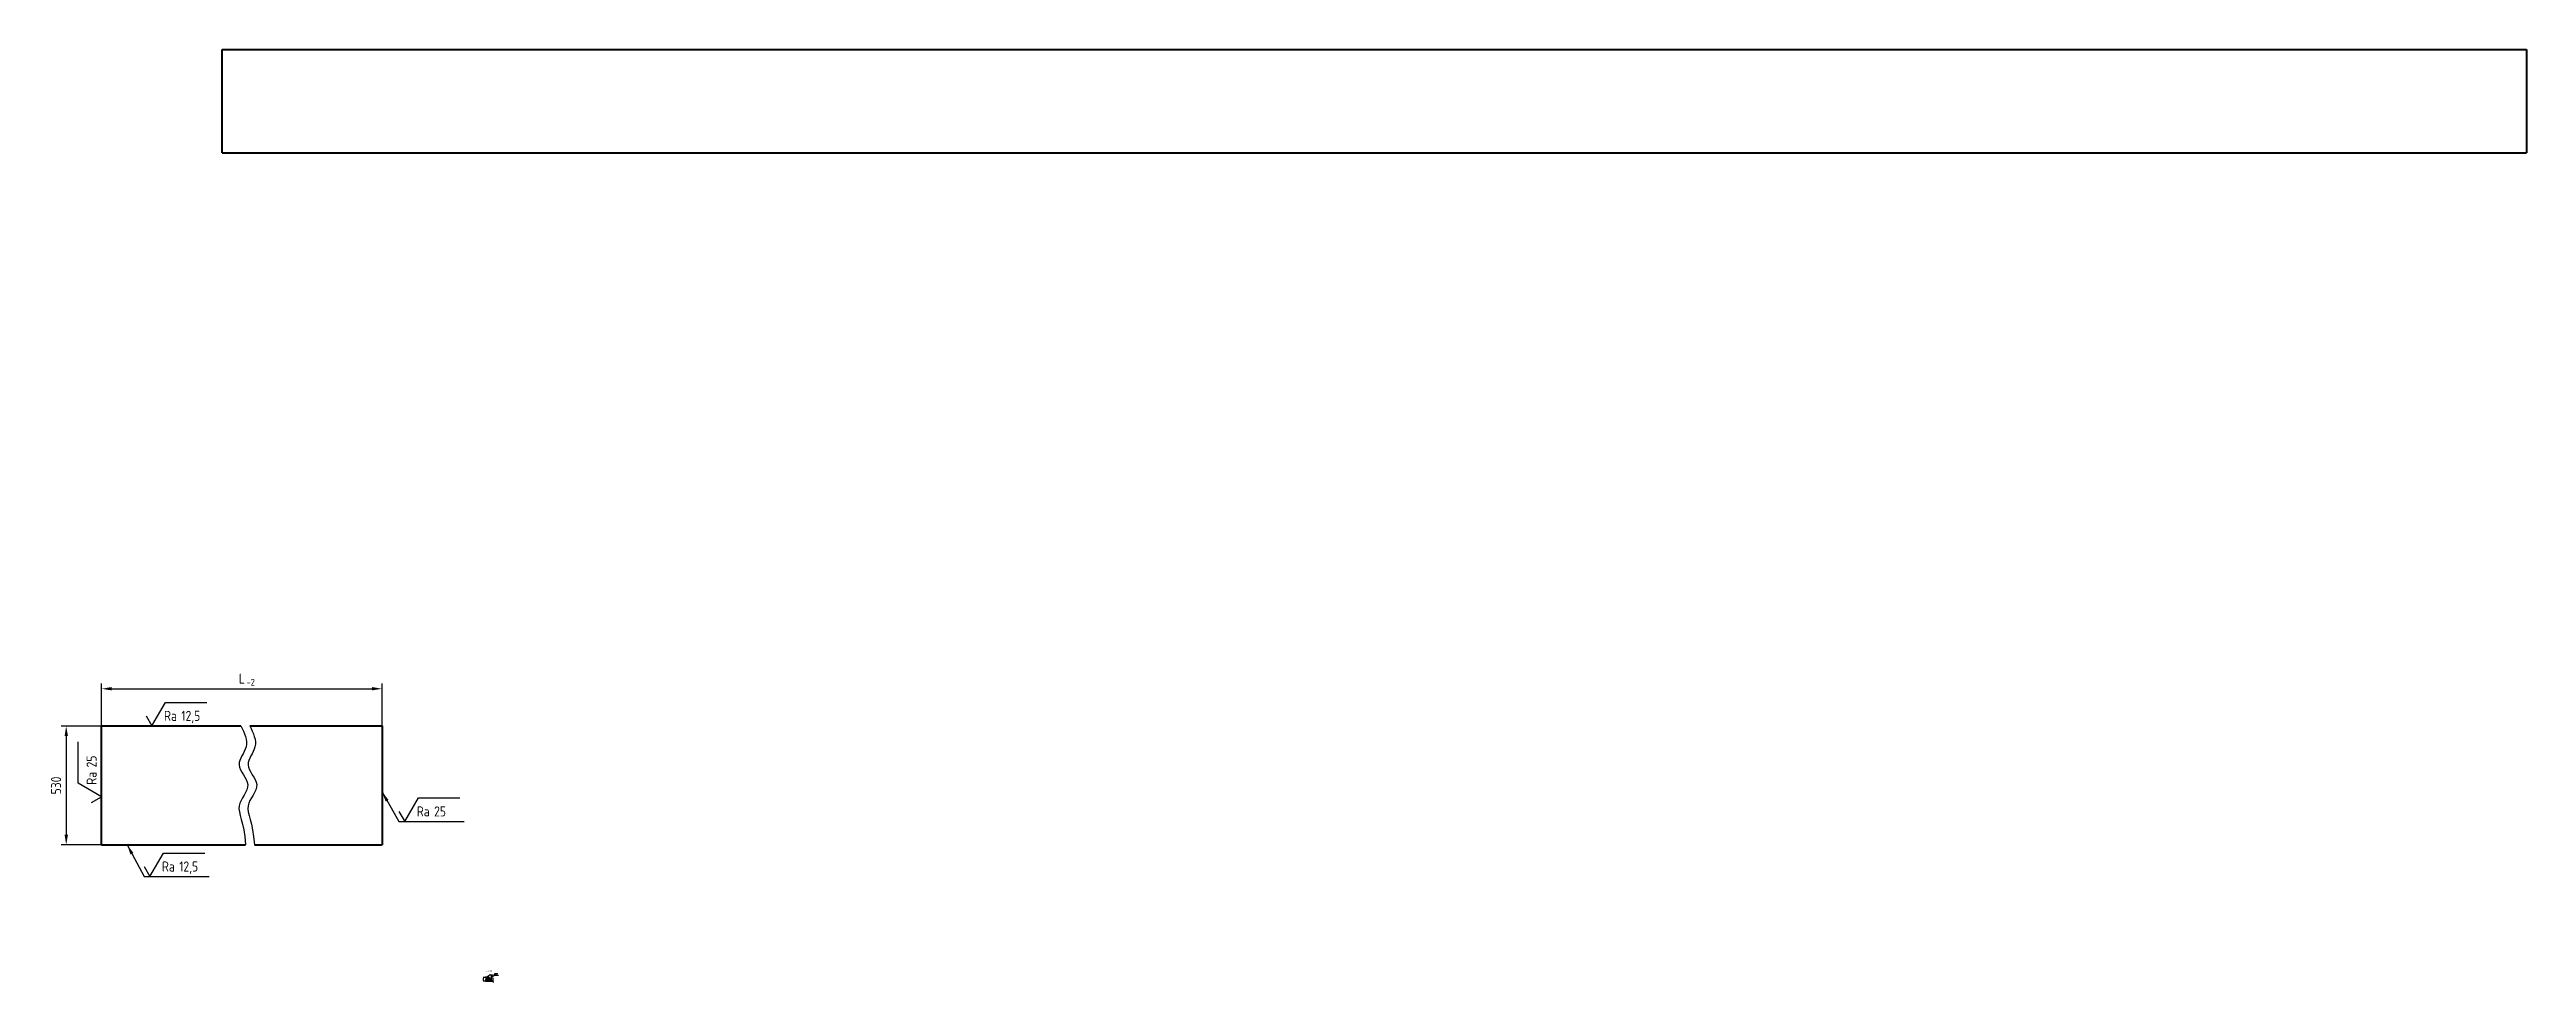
# Model space of a CAD drawing. Header units: millimetres. Extents: x -9716 to 10289, y -1120 to 3206.
# Drawn here: x -761 to 10289, y -953 to 3206 of the extents above; entities that cross this region are included whole.
import ezdxf
from ezdxf.enums import TextEntityAlignment as Align

# ---------------------------------------------------------------- set-up
doc = ezdxf.new("R2010")
doc.units = ezdxf.units.MM
for name, color, linetype in [('Bord', 1, 'Continuous'), ('DIM', 7, 'Continuous'), ('HATCH', 2, 'Continuous'), ('Text', 3, 'Continuous'), ('Textb', 6, 'Continuous')]:
    doc.layers.add(name, color=color, linetype=linetype)
doc.layers.add('Cont', color=6, linetype='Continuous', lineweight=40)
doc.styles.add('Style1', font='romans.shx', dxfattribs={"width": 0.8})
doc.dimstyles.new('Copy of LIN 15', dxfattribs={"dimscale": 15, "dimtxt": 3, "dimasz": 3, "dimexe": 1.5, "dimexo": 0, "dimgap": 1.5, "dimtad": 1, "dimdec": 4, "dimrnd": 1, "dimdsep": 46, "dimtxsty": 'Style1', "dimcen": 0, "dimdle": 2, "dimclrd": 256, "dimclrt": 3, "dimadec": 0, "dimazin": 0, "dimtfac": 0.666667, "dimtdec": 4, "dimtmove": 0, "dimatfit": 2, "dimfxl": 1, "dimtvp": 0.833333, "dimtolj": 1, "dimtzin": 0, "dimarcsym": 0})
doc.dimstyles.new('Lin', dxfattribs={"dimtxt": 3, "dimasz": 3, "dimexe": 1.25, "dimexo": 0, "dimgap": 1, "dimtad": 1, "dimdec": 3, "dimtxsty": 'Style1', "dimcen": 2.5, "dimclrt": 3, "dimadec": 0, "dimazin": 0, "dimtfac": 1, "dimtdec": 3, "dimtmove": 0, "dimatfit": 3, "dimldrblk": 'DOT', "dimfxl": 1, "dimarcsym": 0})

msp = doc.modelspace()

# ---------------------------------------------------------------- texts
at = {"layer": 'DIM', "color": 3, "char_height": 30, "attachment_point": 7, "style": 'Style1'}
for insert in [(1481.174, 51.89072), (1153.42029, -263.422)]:
    msp.add_mtext('\\A1;', dxfattribs=dict(at, insert=insert))
at = {"layer": 'Text', "style": 'Style1', "width": 0.8}
msp.add_text('-2', height=30, dxfattribs=at).set_placement((117.93466, 370.45811))

# ---------------------------------------------------------------- blocks, each defined once
blk = doc.blocks.new('*D19')
at = {"layer": 'DIM', "color": 0, "lineweight": -2, "transparency": 16777216}
for p, q in [((-529, 190), (-709, 190)), ((-529, -340), (-709, -340))]:
    blk.add_line(p, q, dxfattribs=at)
at = {"layer": 'DIM', "lineweight": -2, "transparency": 16777216}
blk.add_line((-687, 145), (-687, -295), dxfattribs=at)
at = {"layer": 'DIM', "transparency": 16777216}
for points in [[(-694, 145), (-679, 145), (-687, 190)], [(-694, -295), (-679, -295), (-687, -340)]]:
    blk.add_solid(points, dxfattribs=at)
at = {"layer": 'DIM', "color": 3, "transparency": 16777216, "insert": (-732, -75), "char_height": 45, "attachment_point": 5, "rotation": 90, "style": 'Style1'}
blk.add_mtext('\\A1;530', dxfattribs=at)
blk = doc.blocks.new('*D20')
at = {"layer": 'DIM', "color": 0, "lineweight": -2, "transparency": 16777216}
for p, q in [((-529, 190), (-529, 379)), ((722, 190), (722, 379))]:
    blk.add_line(p, q, dxfattribs=at)
at = {"layer": 'DIM', "lineweight": -2, "transparency": 16777216}
blk.add_line((-484, 356), (677, 356), dxfattribs=at)
at = {"layer": 'DIM', "transparency": 16777216}
for points in [[(-484, 364), (-484, 349), (-529, 356)], [(677, 364), (677, 349), (722, 356)]]:
    blk.add_solid(points, dxfattribs=at)
at = {"layer": 'DIM', "color": 3, "transparency": 16777216, "insert": (97, 401), "char_height": 45, "attachment_point": 5, "style": 'Style1'}
blk.add_mtext('\\A1;L', dxfattribs=at)
blk = doc.blocks.new('sherISO_01')
at = {"layer": 'Text'}
blk.add_line((4.04, 7), (16.36, 7), dxfattribs=at)
blk.add_lwpolyline([(-1.73, 3), (0, 0), (4.04, 7)], dxfattribs=at)
at = {"layer": 'Text', "style": 'Style1', "width": 0.8}
blk.add_text('Ra', height=3, dxfattribs=at).set_placement((3.58, 1.5))
blk.add_attdef('12,5', (8.73, 1.5), '', height=3, dxfattribs=at)
blk = doc.blocks.new('ZNAK02')
at = {"layer": 'Textb', "style": 'Style1', "width": 0.8}
blk.add_attdef('А-А', text='', height=6, dxfattribs=at).set_placement((14, 0), align=Align.RIGHT)
blk.add_attdef('SC(1)', (15, 0), '', height=5, dxfattribs=at)
blk = doc.blocks.new('*D25')
at = {"layer": 'DIM', "color": 0, "lineweight": -2, "transparency": 16777216}
for p, q in [((1184, -931), (1174, -931)), ((1184, -947), (1174, -947)), ((1175, -944), (1175, -934))]:
    blk.add_line(p, q, dxfattribs=at)
at = {"layer": 'DIM', "color": 0, "transparency": 16777216}
for points in [[(1175, -934), (1176, -934), (1175, -931)], [(1175, -944), (1176, -944), (1175, -947)]]:
    blk.add_solid(points, dxfattribs=at)
at = {"layer": 'DIM', "color": 3, "transparency": 16777216, "insert": (1173, -939), "char_height": 3, "attachment_point": 5, "rotation": 90, "style": 'Style1'}
blk.add_mtext('16*', dxfattribs=at)
blk = doc.blocks.new('_Dot')
at = {"color": 0, "linetype": 'ByBlock', "lineweight": -2}
blk.add_line((-0.5, 0), (-1, 0), dxfattribs=at)
at = {"color": 0, "linetype": 'ByBlock', "const_width": 0.5}
blk.add_lwpolyline([(-0.25, 0, 1), (0.25, 0, 1)], format="xyb", close=True, dxfattribs=at)
blk = doc.blocks.new('*D26')
at = {"layer": 'DIM', "color": 0, "lineweight": -2, "transparency": 16777216}
for p, q in [((1211, -945), (1220, -945)), ((1211, -947), (1220, -947)), ((1218, -942), (1218, -932)), ((1218, -947), (1218, -945)), ((1218, -950), (1218, -953))]:
    blk.add_line(p, q, dxfattribs=at)
at = {"layer": 'DIM', "color": 0, "transparency": 16777216}
for points in [[(1218, -942), (1219, -942), (1218, -945)], [(1218, -950), (1219, -950), (1218, -947)]]:
    blk.add_solid(points, dxfattribs=at)
at = {"layer": 'DIM', "color": 3, "transparency": 16777216, "insert": (1215, -936), "char_height": 3, "attachment_point": 5, "rotation": 90, "style": 'Style1'}
blk.add_mtext('\\A1;2{\\H0.7x;\\S+1^-2;}', dxfattribs=at)
blk = doc.blocks.new('*D27')
at = {"layer": 'DIM', "color": 0, "lineweight": -2, "transparency": 16777216}
for p, q in [((1199, -931), (1194, -925)), ((1211, -945), (1211, -919))]:
    blk.add_line(p, q, dxfattribs=at)
for start, end in [(136.7877, 143.5753), (90, 130), (76.4247, 83.2123)]:
    blk.add_arc((1211, -945), 25.3, start, end, dxfattribs=at)
at = {"layer": 'DIM', "color": 0, "transparency": 16777216}
for points in [[(1192, -928), (1193, -928), (1195, -926)], [(1214, -921), (1214, -920), (1211, -920)]]:
    blk.add_solid(points, dxfattribs=at)
at = {"layer": 'DIM', "color": 3, "transparency": 16777216, "insert": (1201, -919), "char_height": 3, "attachment_point": 5, "rotation": 20, "style": 'Style1'}
blk.add_mtext('40%%d%%P2%%d', dxfattribs=at)

# ---------------------------------------------------------------- dimensions: what is measured, and where the dimension line sits
at = {"layer": 'DIM'}
dim = msp.add_linear_dim(base=(722.25859, 356.25293), p1=(-528.74557, 190.46493), p2=(722.25859, 190.46493), text='L', dimstyle='Copy of LIN 15', dxfattribs=at)
dim.commit()
dim.dimension.update_dxf_attribs({"geometry": '*D20', "text_midpoint": (96.75651, 401.25293)})
for base, p1, p2, text, dimstyle, picture, middle in [((-686.71274, -339.53507), (-528.74557, 190.46493), (-528.74557, -339.53507), '530', 'Copy of LIN 15', '*D19', (-731.71274, -74.53507)), ((1175.12992, -931.21496), (1184.38288, -947.21496), (1184.03159, -931.21496), '<>*', 'Lin', '*D25', (1172.62992, -939.21496)), ((1218.27498, -945.21496), (1210.8017, -947.21496), (1210.8017, -945.21496), '\\A1;<>{\\H0.7x;\\S+1^-2;}', 'Lin', '*D26', (1214.82498, -935.68354))]:
    dim = msp.add_linear_dim(base=base, p1=p1, p2=p2, angle=90, text=text, dimstyle=dimstyle, dxfattribs=at)
    dim.commit()
    dim.dimension.update_dxf_attribs({"geometry": picture, "text_midpoint": middle})
dim = msp.add_angular_dim_2l(base=(1204.95828, -920.55964), line1=((1210.8017, -947.21496), (1210.8017, -945.21496)), line2=((1210.8017, -945.21496), (1199.0543, -931.21496)), text='40%%d%%P2%%d', dimstyle='Lin', dxfattribs=at)
dim.commit()
dim.dimension.update_dxf_attribs({"geometry": '*D27', "text_midpoint": (1201.28043, -919.0555)})

# ---------------------------------------------------------------- hatches: boundary and pattern name
at = {"layer": 'HATCH'}
h = msp.add_hatch(dxfattribs=at)
h.set_pattern_fill('ANSI31', color=256, angle=90, style=0)
h.set_pattern_definition([(135, (3461.479, 519.9854), (-2.245064, -2.245064), [])])
edge = h.paths.add_edge_path()
edge.add_line((1199.0543, -931.21496), (1184.03159, -931.21496))
edge.add_spline(control_points=[(1184.03159, -931.21496), (1185.41462, -933.66859), (1187.87369, -938.03121), (1181.85364, -942.61929), (1183.62879, -945.84478), (1184.38288, -947.21496)], knot_values=[0, 0, 0, 0, 7.3367192091, 13.0448916899, 17.2605295644, 17.2605295644, 17.2605295644, 17.2605295644], degree=3, periodic=0)
edge.add_line((1184.38288, -947.21496), (1210.8017, -947.21496))
edge.add_line((1210.8017, -947.21496), (1210.8017, -945.21496))
edge.add_line((1210.8017, -945.21496), (1199.0543, -931.21496))

# ---------------------------------------------------------------- linework, layer by layer
at = {"layer": 'Bord'}
for points, knots in [([(92.31992, 190.46493), (107.84207, 158.99354), (137.19061, 99.48895), (54.74, 13.54664), (158.88815, -72.84311), (52.72429, -166.97045), (106.48621, -234.21764), (112.98655, -339.53507)], [0, 0, 0, 0, 96.3628755031, 182.1982582264, 278.1580791855, 381.2517061918, 488.215552354, 488.215552354, 488.215552354, 488.215552354]), ([(132.02317, 190.46493), (147.54532, 158.99354), (176.89386, 99.48895), (94.44325, 13.54664), (198.5914, -72.84311), (92.42754, -166.97045), (146.18946, -234.21764), (152.6898, -339.53507)], [0, 0, 0, 0, 96.3628755031, 182.1982582264, 278.1580791855, 381.2517061918, 488.215552354, 488.215552354, 488.215552354, 488.215552354]), ([(1184.03159, -931.21496), (1185.41462, -933.66859), (1187.87369, -938.03121), (1181.85364, -942.61929), (1183.62879, -945.84478), (1184.38288, -947.21496)], [0, 0, 0, 0, 7.3367192091, 13.0448916899, 17.2605295644, 17.2605295644, 17.2605295644, 17.2605295644])]:
    msp.add_open_spline(points, degree=3, knots=knots, dxfattribs=at)
at = {"layer": 'Cont'}
for p, q in [((8.89918, 2746.2947), (8.89918, 3206.2947)), ((8.89918, 3206.2947), (10288.89918, 3206.2947)), ((10288.89918, 3206.2947), (10288.89918, 2746.2947)), ((8.89918, 2746.2947), (10288.89918, 2746.2947)), ((-528.74557, -339.53507), (-528.74557, 190.46493)), ((-528.74557, 190.46493), (92.31992, 190.46493)), ((132.02317, 190.46493), (722.25859, 190.46493)), ((722.25859, 190.46493), (722.25859, -339.53507)), ((-528.74557, -339.53507), (112.98655, -339.53507)), ((152.6898, -339.53507), (722.25859, -339.53507)), ((1199.0543, -931.21496), (1184.03159, -931.21496)), ((1210.8017, -947.21496), (1184.38288, -947.21496)), ((1210.8017, -945.21496), (1199.0543, -931.21496)), ((1210.8017, -947.21496), (1210.8017, -945.21496))]:
    msp.add_line(p, q, dxfattribs=at)
at = {"layer": 'DIM'}
for p, q in [((797.49374, -235.71836), (1088.40293, -235.71836)), ((-339.62733, -481.23363), (-48.71814, -481.23363)), ((1223.05951, -920.4497), (1241.07443, -920.4497))]:
    msp.add_line(p, q, dxfattribs=at)

# ---------------------------------------------------------------- block references
at = {"layer": 'Bord'}
msp.add_blockref('ZNAK02', (1187.79223, -904.69781), dxfattribs=at).add_auto_attribs({'А-А': 'А-А', 'SC(1)': '(1:1)'})
at = {"layer": 'DIM', "xscale": 15, "yscale": 15, "zscale": 15}
for p, values in [((-304.18562, 190.46493), {'12,5': '12,5'}), ((823.4745, -235.71837), {'12,5': '25'}), ((-313.64657, -481.23364), {'12,5': '12,5'})]:
    msp.add_blockref('sherISO_01', p, dxfattribs=at).add_auto_attribs(values)
at = {"layer": 'DIM', "xscale": 15, "yscale": 15, "zscale": 15, "rotation": 90}
msp.add_blockref('sherISO_01', (-528.74557, -125.42001), dxfattribs=at).add_auto_attribs({'12,5': '25'})
at = {"layer": 'DIM'}
msp.add_blockref('sherISO_01', (1223.05951, -920.4497), dxfattribs=at).add_auto_attribs({'12,5': '12,5'})

msp.set_redraw_order([(e.dxf.handle, doc.entitydb.next_handle()) for e in msp.query("TEXT MTEXT ATTDEF DIMENSION ARC_DIMENSION")])  # texts and dimensions are drawn at this point

# ---------------------------------------------------------------- leaders
for points, dimstyle in [([(722.25859, -103.62448), (797.49374, -235.71836)], 'Copy of LIN 15'), ([(-414.86248, -339.53507), (-339.62733, -481.23363)], 'Copy of LIN 15'), ([(1203.32814, -936.30833), (1223.05951, -920.4497)], 'Lin')]:
    msp.add_leader(points, dimstyle=dimstyle, dxfattribs=at)

doc.saveas('drawing.dxf')
